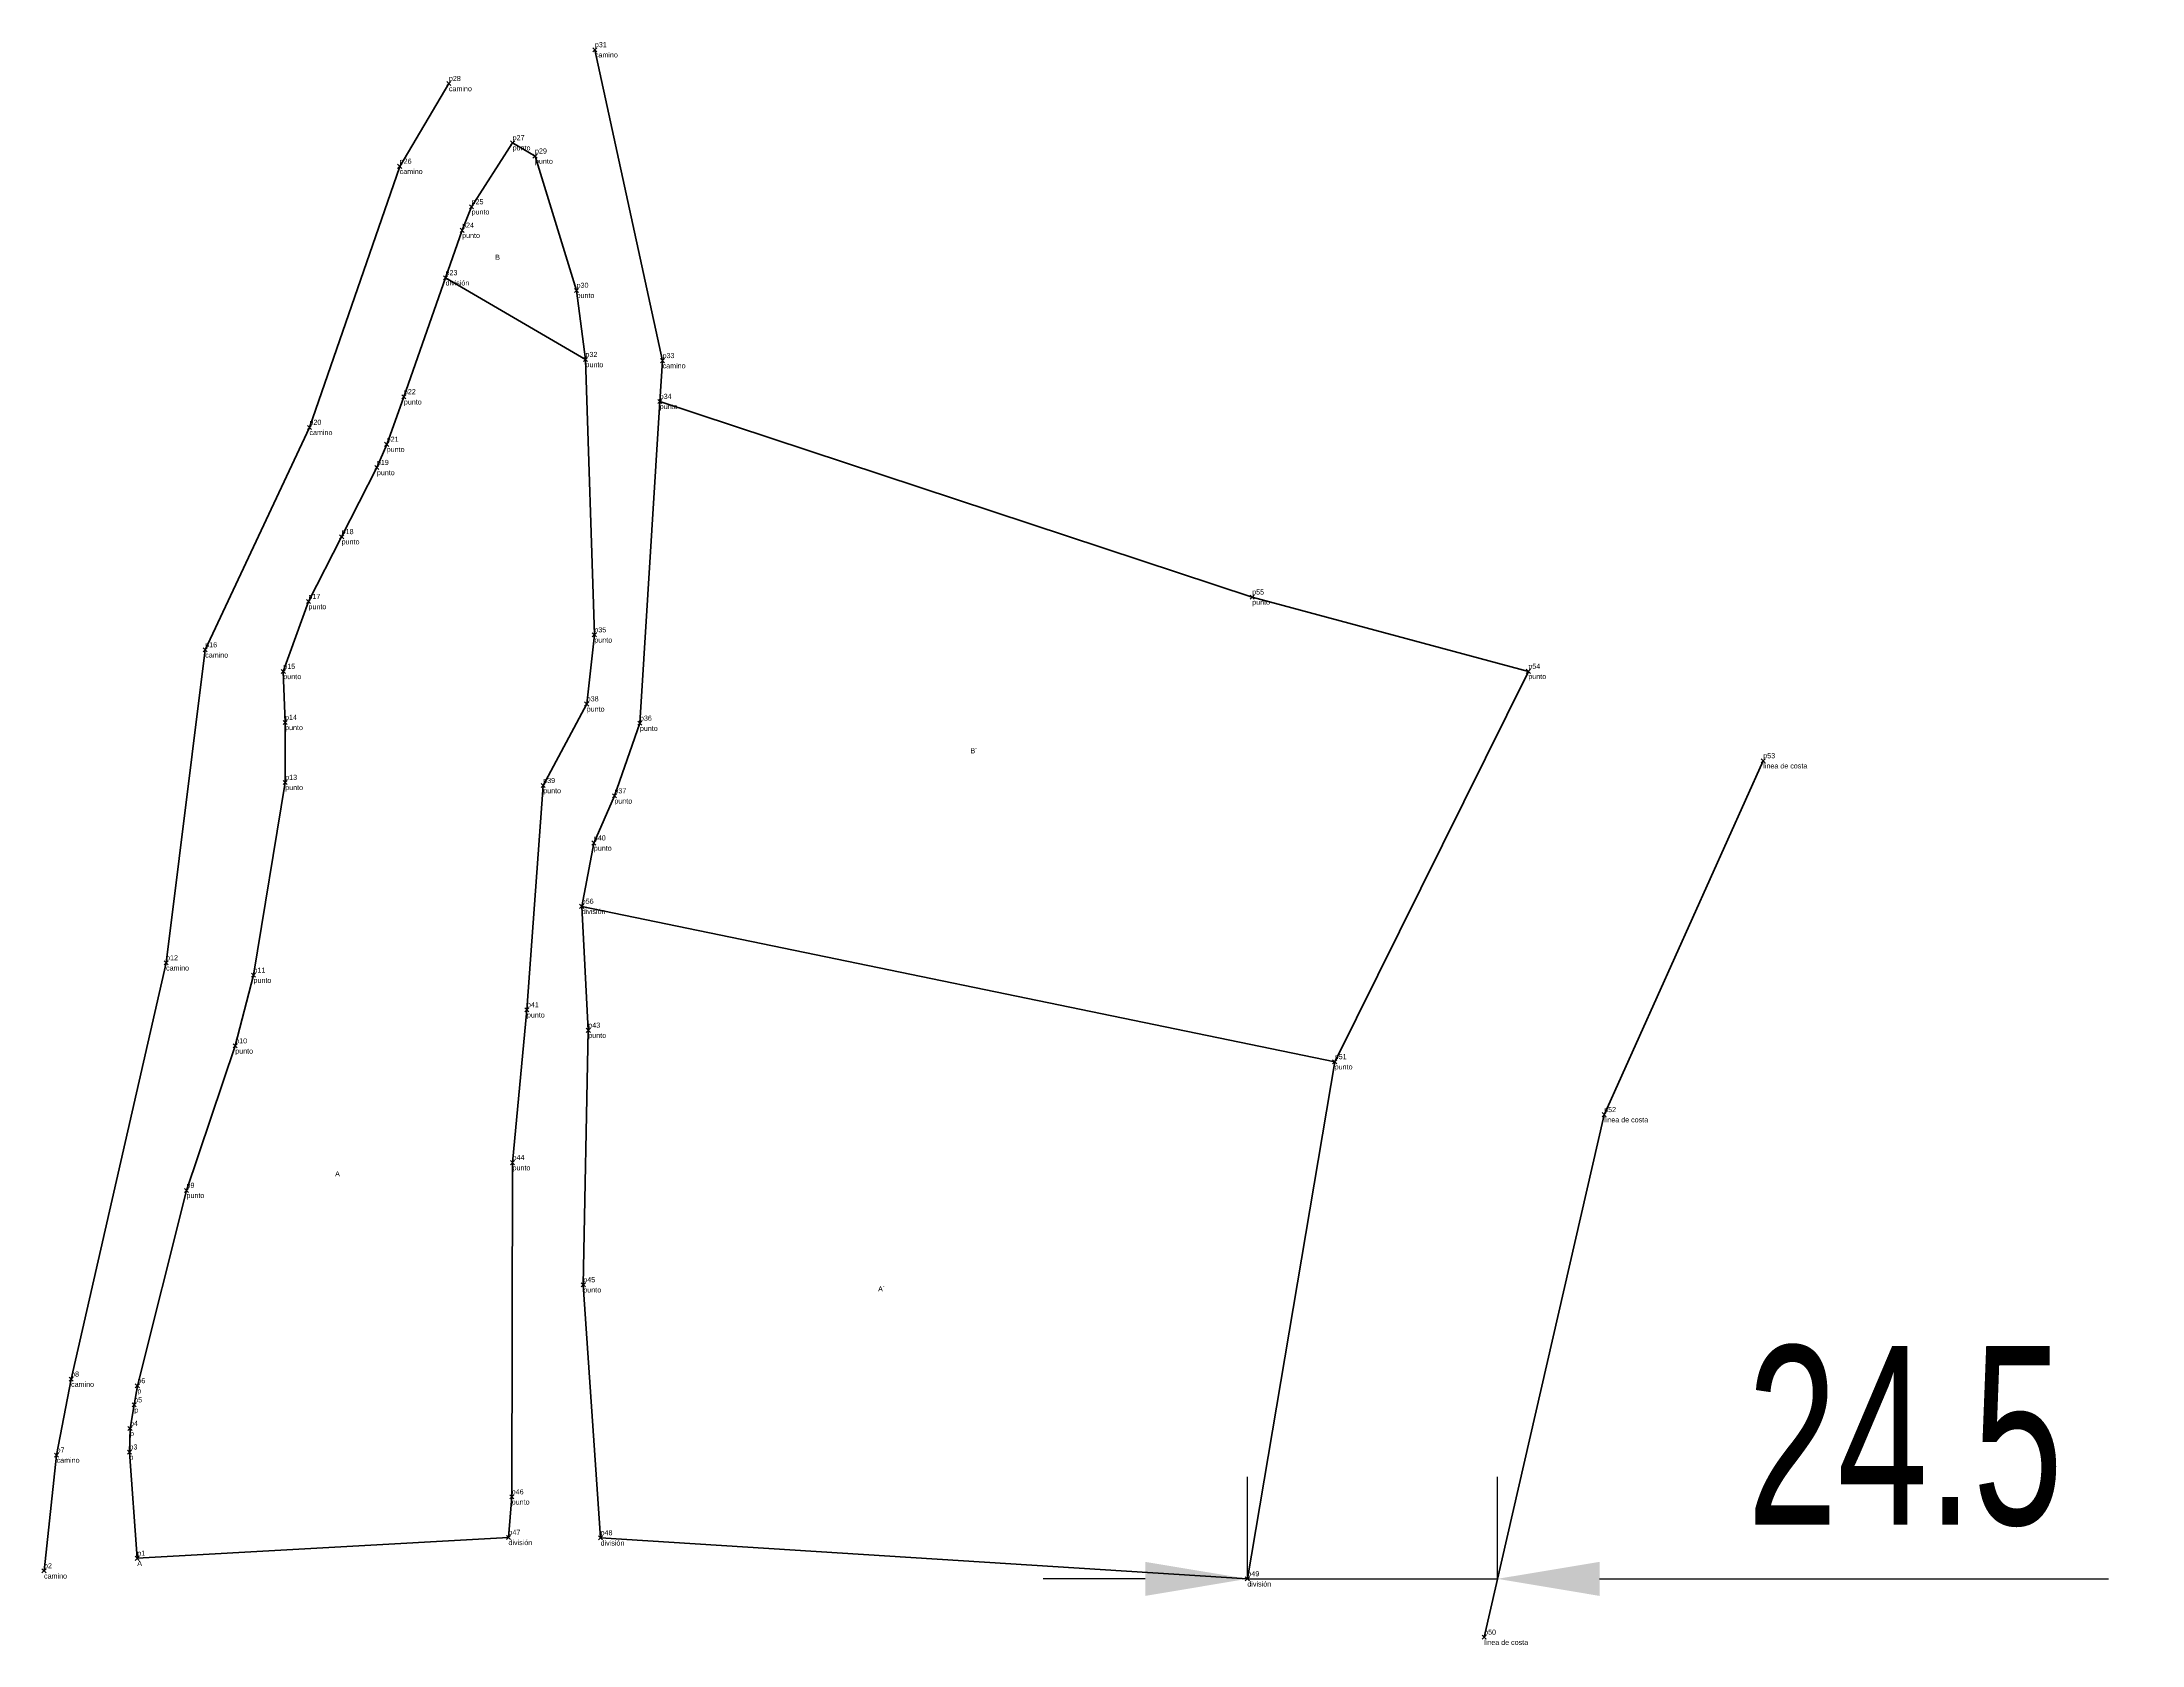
# Model space of a CAD drawing. Header units: millimetres. Extents: x 602635 to 602841, y 1318293 to 1318449.
import ezdxf

# ---------------------------------------------------------------- set-up
doc = ezdxf.new("R2010")
doc.units = ezdxf.units.MM
doc.header["$PDMODE"] = 3
doc.header["$PDSIZE"] = 0.2
doc.layers.get('0').update_dxf_attribs({"color": 1, "linetype": 'CONTINUOUS', "lineweight": 100})
doc.layers.get('Defpoints').update_dxf_attribs({"linetype": 'CONTINUOUS'})
for name, color, linetype, lineweight in [('A', 174, 'CONTINUOUS', 100), ('camino', 174, 'CONTINUOUS', 100), ('división', 174, 'CONTINUOUS', 100), ('linea de costa', 174, 'CONTINUOUS', 100), ('p', 174, 'CONTINUOUS', 100), ('punto', 174, 'CONTINUOUS', 100)]:
    doc.layers.add(name, color=color, linetype=linetype, lineweight=lineweight)
doc.styles.get("Standard").update_dxf_attribs({"font": 'arial.ttf', "width": 0.65})
doc.dimstyles.new('ISO-25', dxfattribs={"dimtxt": 2.5, "dimasz": 2.5, "dimexe": 1.25, "dimexo": 0.625, "dimtad": 1, "dimtxsty": 'Standard', "dimcen": 2.5, "dimadec": 0, "dimazin": 0, "dimtfac": 1, "dimtmove": 0, "dimatfit": 3, "dimfxl": 1, "dimarcsym": 0})

# ---------------------------------------------------------------- blocks, each defined once
blk = doc.blocks.new('*D1')
at = {"color": 6, "lineweight": -2, "transparency": 16777216}
for p, q in [((602752.98, 1318299.13), (602752.98, 1318309.03)), ((602777.46, 1318299.07), (602777.46, 1318309.03)), ((602742.98, 1318299.03), (602732.98, 1318299.03)), ((602752.98, 1318299.03), (602777.46, 1318299.03)), ((602787.46, 1318299.03), (602837.29, 1318299.03))]:
    blk.add_line(p, q, dxfattribs=at)
at = {"color": 6, "transparency": 16777216}
for points in [[(602742.98, 1318300.69), (602742.98, 1318297.36), (602752.98, 1318299.03)], [(602787.46, 1318300.69), (602787.46, 1318297.36), (602777.46, 1318299.03)]]:
    blk.add_solid(points, dxfattribs=at)
at = {"layer": 'Defpoints', "color": 0, "transparency": 16777216}
for p in [(602752.98, 1318299.03, 70.28), (602777.46, 1318299.03), (602777.46, 1318298.97, 62.97)]:
    blk.add_point(p, dxfattribs=at)
at = {"color": 3, "transparency": 16777216, "insert": (602817.37, 1318312.96), "char_height": 17.5, "attachment_point": 5}
blk.add_mtext('24.5', dxfattribs=at)

msp = doc.modelspace()

# ---------------------------------------------------------------- linework, layer by layer
at = {"color": 7, "true_color": 0xffffff, "elevation": 91.66}
msp.add_lwpolyline([(602695.45, 1318414.27), (602695.73, 1318418.26), (602689.1, 1318448.69)], dxfattribs=at)
at = {"color": 7}
for points, elevation in [([(602647.12, 1318359.32), (602650.95, 1318389.95), (602661.16, 1318411.73), (602669.99, 1318437.28), (602674.81, 1318445.38)], 102.21), ([(602635.17, 1318299.81), (602636.4, 1318311.14), (602637.82, 1318318.57), (602647.12, 1318359.32)], 106.96)]:
    msp.add_lwpolyline(points, dxfattribs=dict(at, elevation=elevation))
at = {"color": 2}
for points, elevation in [([(602681.05, 1318439.59), (602677.03, 1318433.32), (602676.1, 1318431.02), (602674.48, 1318426.37), (602670.4, 1318414.72), (602668.72, 1318410.07), (602667.76, 1318407.8), (602664.31, 1318401.03), (602661.06, 1318394.68), (602658.6, 1318387.84), (602658.77, 1318382.85), (602658.78, 1318376.98), (602655.68, 1318358.11), (602653.89, 1318351.19), (602649.12, 1318337.05), (602644.31, 1318317.93), (602644, 1318316.05), (602643.59, 1318313.75), (602643.54, 1318311.44), (602644.3, 1318301.04), (602680.64, 1318303.08), (602680.96, 1318307.05), (602681.04, 1318339.76), (602682.45, 1318354.72), (602684.04, 1318376.67), (602688.3, 1318384.66), (602689.05, 1318391.42), (602688.18, 1318418.37), (602687.31, 1318425.14), (602683.24, 1318438.28), (602681.05, 1318439.59)], 95.95), ([(602674.48, 1318426.37), (602688.18, 1318418.37)], 95.95), ([(602695.45, 1318414.27), (602693.51, 1318382.77), (602691.01, 1318375.66), (602689, 1318371.05), (602687.81, 1318364.85), (602688.46, 1318352.72), (602687.97, 1318327.81), (602689.66, 1318303.04), (602752.98, 1318299.03), (602761.53, 1318349.64), (602780.49, 1318387.85), (602753.45, 1318395.12), (602695.45, 1318414.27)], 91.66), ([(602761.53, 1318349.64), (602687.81, 1318364.85)], 70.42)]:
    msp.add_lwpolyline(points, dxfattribs=dict(at, elevation=elevation))
at = {"color": 4, "elevation": 62.97}
msp.add_lwpolyline([(602803.49, 1318379.1), (602787.91, 1318344.46), (602776.16, 1318293.31)], dxfattribs=at)
at = {"layer": 'A', "color": 2}
msp.add_point((602644.3, 1318301.04, 105.81), dxfattribs=at)
at = {"layer": 'camino', "color": 2}
for p in [(602689.1, 1318448.69, 95.39), (602674.81, 1318445.38, 96.95), (602669.99, 1318437.28, 97.43), (602695.73, 1318418.26, 91.64), (602661.16, 1318411.73, 98.94), (602650.95, 1318389.95, 99.08), (602647.12, 1318359.32, 102.21), (602637.82, 1318318.57, 107.57), (602636.4, 1318311.14, 105.82), (602635.17, 1318299.81, 106.96)]:
    msp.add_point(p, dxfattribs=at)
at = {"layer": 'división', "color": 2}
for p in [(602674.48, 1318426.37, 97.35), (602687.81, 1318364.85, 81.54), (602680.64, 1318303.08, 90.05), (602689.66, 1318303.04, 88.54), (602752.98, 1318299.03, 70.28)]:
    msp.add_point(p, dxfattribs=at)
at = {"layer": 'linea de costa', "color": 2}
for p in [(602803.49, 1318379.1, 62.97), (602787.91, 1318344.46, 62.8), (602776.16, 1318293.31, 63.25)]:
    msp.add_point(p, dxfattribs=at)
at = {"layer": 'p', "color": 2}
for p in [(602644.31, 1318317.93, 104.34), (602644, 1318316.05, 104.4), (602643.59, 1318313.75, 104.55), (602643.54, 1318311.44, 104.42)]:
    msp.add_point(p, dxfattribs=at)
at = {"layer": 'punto', "color": 2}
for p in [(602681.05, 1318439.59, 95.95), (602683.24, 1318438.28, 95.4), (602677.03, 1318433.32, 96.72), (602676.1, 1318431.02, 97.01), (602687.31, 1318425.14, 93.47), (602688.18, 1318418.37, 92.79), (602670.4, 1318414.72, 98.07), (602695.45, 1318414.27, 91.66), (602668.72, 1318410.07, 98.13), (602667.76, 1318407.8, 98.27), (602664.31, 1318401.03, 98.42), (602753.45, 1318395.12, 80.01), (602661.06, 1318394.68, 98.34), (602689.05, 1318391.42, 91.29), (602658.6, 1318387.84, 98.74), (602780.49, 1318387.85, 70.56), (602688.3, 1318384.66, 90.55), (602658.77, 1318382.85, 98.71), (602693.51, 1318382.77, 90.28), (602658.78, 1318376.98, 99.21), (602684.04, 1318376.67, 90.81), (602691.01, 1318375.66, 89.73), (602689, 1318371.05, 89.79), (602655.68, 1318358.11, 101.68), (602682.45, 1318354.72, 89.82), (602688.46, 1318352.72, 89.19), (602653.89, 1318351.19, 102.56), (602761.53, 1318349.64, 70.42), (602681.04, 1318339.76, 89.55), (602649.12, 1318337.05, 104.84), (602687.97, 1318327.81, 88.71), (602680.96, 1318307.05, 89.45)]:
    msp.add_point(p, dxfattribs=at)

# ---------------------------------------------------------------- texts
at = {"layer": 'A', "color": 2}
for s, p in [('A', (602644.3, 1318300.29)), ('p1', (602644.3, 1318301.29))]:
    msp.add_text(s, height=0.5, dxfattribs=at).set_placement(p)
at = {"layer": 'camino', "color": 2}
for s, p in [('camino', (602689.1, 1318447.94)), ('p31', (602689.1, 1318448.94)), ('camino', (602674.81, 1318444.63)), ('p28', (602674.81, 1318445.63)), ('camino', (602669.99, 1318436.53)), ('p26', (602669.99, 1318437.53)), ('B', (602679.34, 1318428.14, -96.95)), ('camino', (602695.73, 1318417.51)), ('p33', (602695.73, 1318418.51)), ('camino', (602661.16, 1318410.98)), ('p20', (602661.16, 1318411.98)), ('camino', (602650.95, 1318389.2)), ('p16', (602650.95, 1318390.2)), ('B´', (602725.87, 1318379.83, -96.95)), ('p12', (602647.12, 1318359.57)), ('camino', (602647.12, 1318358.57)), ('A', (602663.67, 1318338.42)), ('A´', (602716.83, 1318327.16)), ('p8', (602637.82, 1318318.82)), ('camino', (602637.82, 1318317.82)), ('camino', (602636.4, 1318310.39)), ('p7', (602636.4, 1318311.39)), ('p2', (602635.17, 1318300.06)), ('camino', (602635.17, 1318299.06))]:
    msp.add_text(s, height=0.5, dxfattribs=at).set_placement(p)
at = {"layer": 'división', "color": 2}
for s, p in [('división', (602674.48, 1318425.62)), ('p23', (602674.48, 1318426.62)), ('división', (602687.81, 1318364.1)), ('p56', (602687.81, 1318365.1)), ('división', (602680.64, 1318302.33)), ('p47', (602680.64, 1318303.33)), ('división', (602689.66, 1318302.29)), ('p48', (602689.66, 1318303.29)), ('división', (602752.98, 1318298.28)), ('p49', (602752.98, 1318299.28))]:
    msp.add_text(s, height=0.5, dxfattribs=at).set_placement(p)
at = {"layer": 'linea de costa', "color": 2}
for s, p in [('p53', (602803.49, 1318379.35)), ('linea de costa', (602803.49, 1318378.35)), ('p52', (602787.91, 1318344.71)), ('linea de costa', (602787.91, 1318343.71)), ('p50', (602776.16, 1318293.56)), ('linea de costa', (602776.16, 1318292.56))]:
    msp.add_text(s, height=0.5, dxfattribs=at).set_placement(p)
at = {"layer": 'p', "color": 2}
for s, p in [('p6', (602644.31, 1318318.18)), ('p', (602644.31, 1318317.18)), ('p5', (602644, 1318316.3)), ('p', (602644, 1318315.3)), ('p4', (602643.59, 1318314)), ('p', (602643.59, 1318313)), ('p3', (602643.54, 1318311.69)), ('p', (602643.54, 1318310.69))]:
    msp.add_text(s, height=0.5, dxfattribs=at).set_placement(p)
at = {"layer": 'punto', "color": 2}
for s, p in [('p27', (602681.05, 1318439.84)), ('punto', (602681.05, 1318438.84)), ('p29', (602683.24, 1318438.53)), ('punto', (602683.24, 1318437.53)), ('p25', (602677.03, 1318433.57)), ('punto', (602677.03, 1318432.57)), ('p24', (602676.1, 1318431.27)), ('punto', (602676.1, 1318430.27)), ('p30', (602687.31, 1318425.39)), ('punto', (602687.31, 1318424.39)), ('p32', (602688.18, 1318418.62)), ('punto', (602688.18, 1318417.62)), ('p22', (602670.4, 1318414.97)), ('punto', (602670.4, 1318413.97)), ('p34', (602695.45, 1318414.52)), ('punto', (602695.45, 1318413.52)), ('p21', (602668.72, 1318410.32)), ('punto', (602668.72, 1318409.32)), ('p19', (602667.76, 1318408.05)), ('punto', (602667.76, 1318407.05)), ('p18', (602664.31, 1318401.28)), ('punto', (602664.31, 1318400.28)), ('p17', (602661.06, 1318394.93)), ('p55', (602753.45, 1318395.37)), ('punto', (602661.06, 1318393.93)), ('punto', (602753.45, 1318394.37)), ('p35', (602689.05, 1318391.67)), ('punto', (602689.05, 1318390.67)), ('p15', (602658.6, 1318388.09)), ('punto', (602658.6, 1318387.09)), ('p54', (602780.49, 1318388.1)), ('punto', (602780.49, 1318387.1)), ('p38', (602688.3, 1318384.91)), ('p14', (602658.77, 1318383.1)), ('punto', (602688.3, 1318383.91)), ('p36', (602693.51, 1318383.02)), ('punto', (602658.77, 1318382.1)), ('punto', (602693.51, 1318382.02)), ('p13', (602658.78, 1318377.23)), ('punto', (602658.78, 1318376.23)), ('p39', (602684.04, 1318376.92)), ('punto', (602684.04, 1318375.92)), ('p37', (602691.01, 1318375.91)), ('punto', (602691.01, 1318374.91)), ('p40', (602689, 1318371.3)), ('punto', (602689, 1318370.3)), ('p11', (602655.68, 1318358.36)), ('punto', (602655.68, 1318357.36)), ('p41', (602682.45, 1318354.97)), ('punto', (602682.45, 1318353.97)), ('p10', (602653.89, 1318351.44)), ('p43', (602688.46, 1318352.97)), ('punto', (602688.46, 1318351.97)), ('punto', (602653.89, 1318350.44)), ('p51', (602761.53, 1318349.89)), ('punto', (602761.53, 1318348.89)), ('p44', (602681.04, 1318340.01)), ('p9', (602649.12, 1318337.3)), ('punto', (602681.04, 1318339.01)), ('punto', (602649.12, 1318336.3)), ('p45', (602687.97, 1318328.06)), ('punto', (602687.97, 1318327.06)), ('p46', (602680.96, 1318307.3)), ('punto', (602680.96, 1318306.3))]:
    msp.add_text(s, height=0.5, dxfattribs=at).set_placement(p)

# ---------------------------------------------------------------- dimensions: what is measured, and where the dimension line sits
at = {"color": 4}
dim = msp.add_linear_dim(base=(602777.46, 1318299.03), p1=(602752.98, 1318299.03, 70.28), p2=(602777.46, 1318298.97, 62.97), dimstyle='ISO-25', override={"dimscale": 0.05, "dimtxt": 350, "dimasz": 200, "dimexe": 200, "dimexo": 2, "dimgap": 100, "dimdec": 1, "dimdsep": 46, "dimclrd": 6, "dimclre": 6, "dimclrt": 3, "dimtdec": 1}, dxfattribs=at)
dim.commit()
dim.dimension.update_dxf_attribs({"geometry": '*D1', "text_midpoint": (602817.37, 1318312.96)})

doc.saveas('drawing.dxf')
